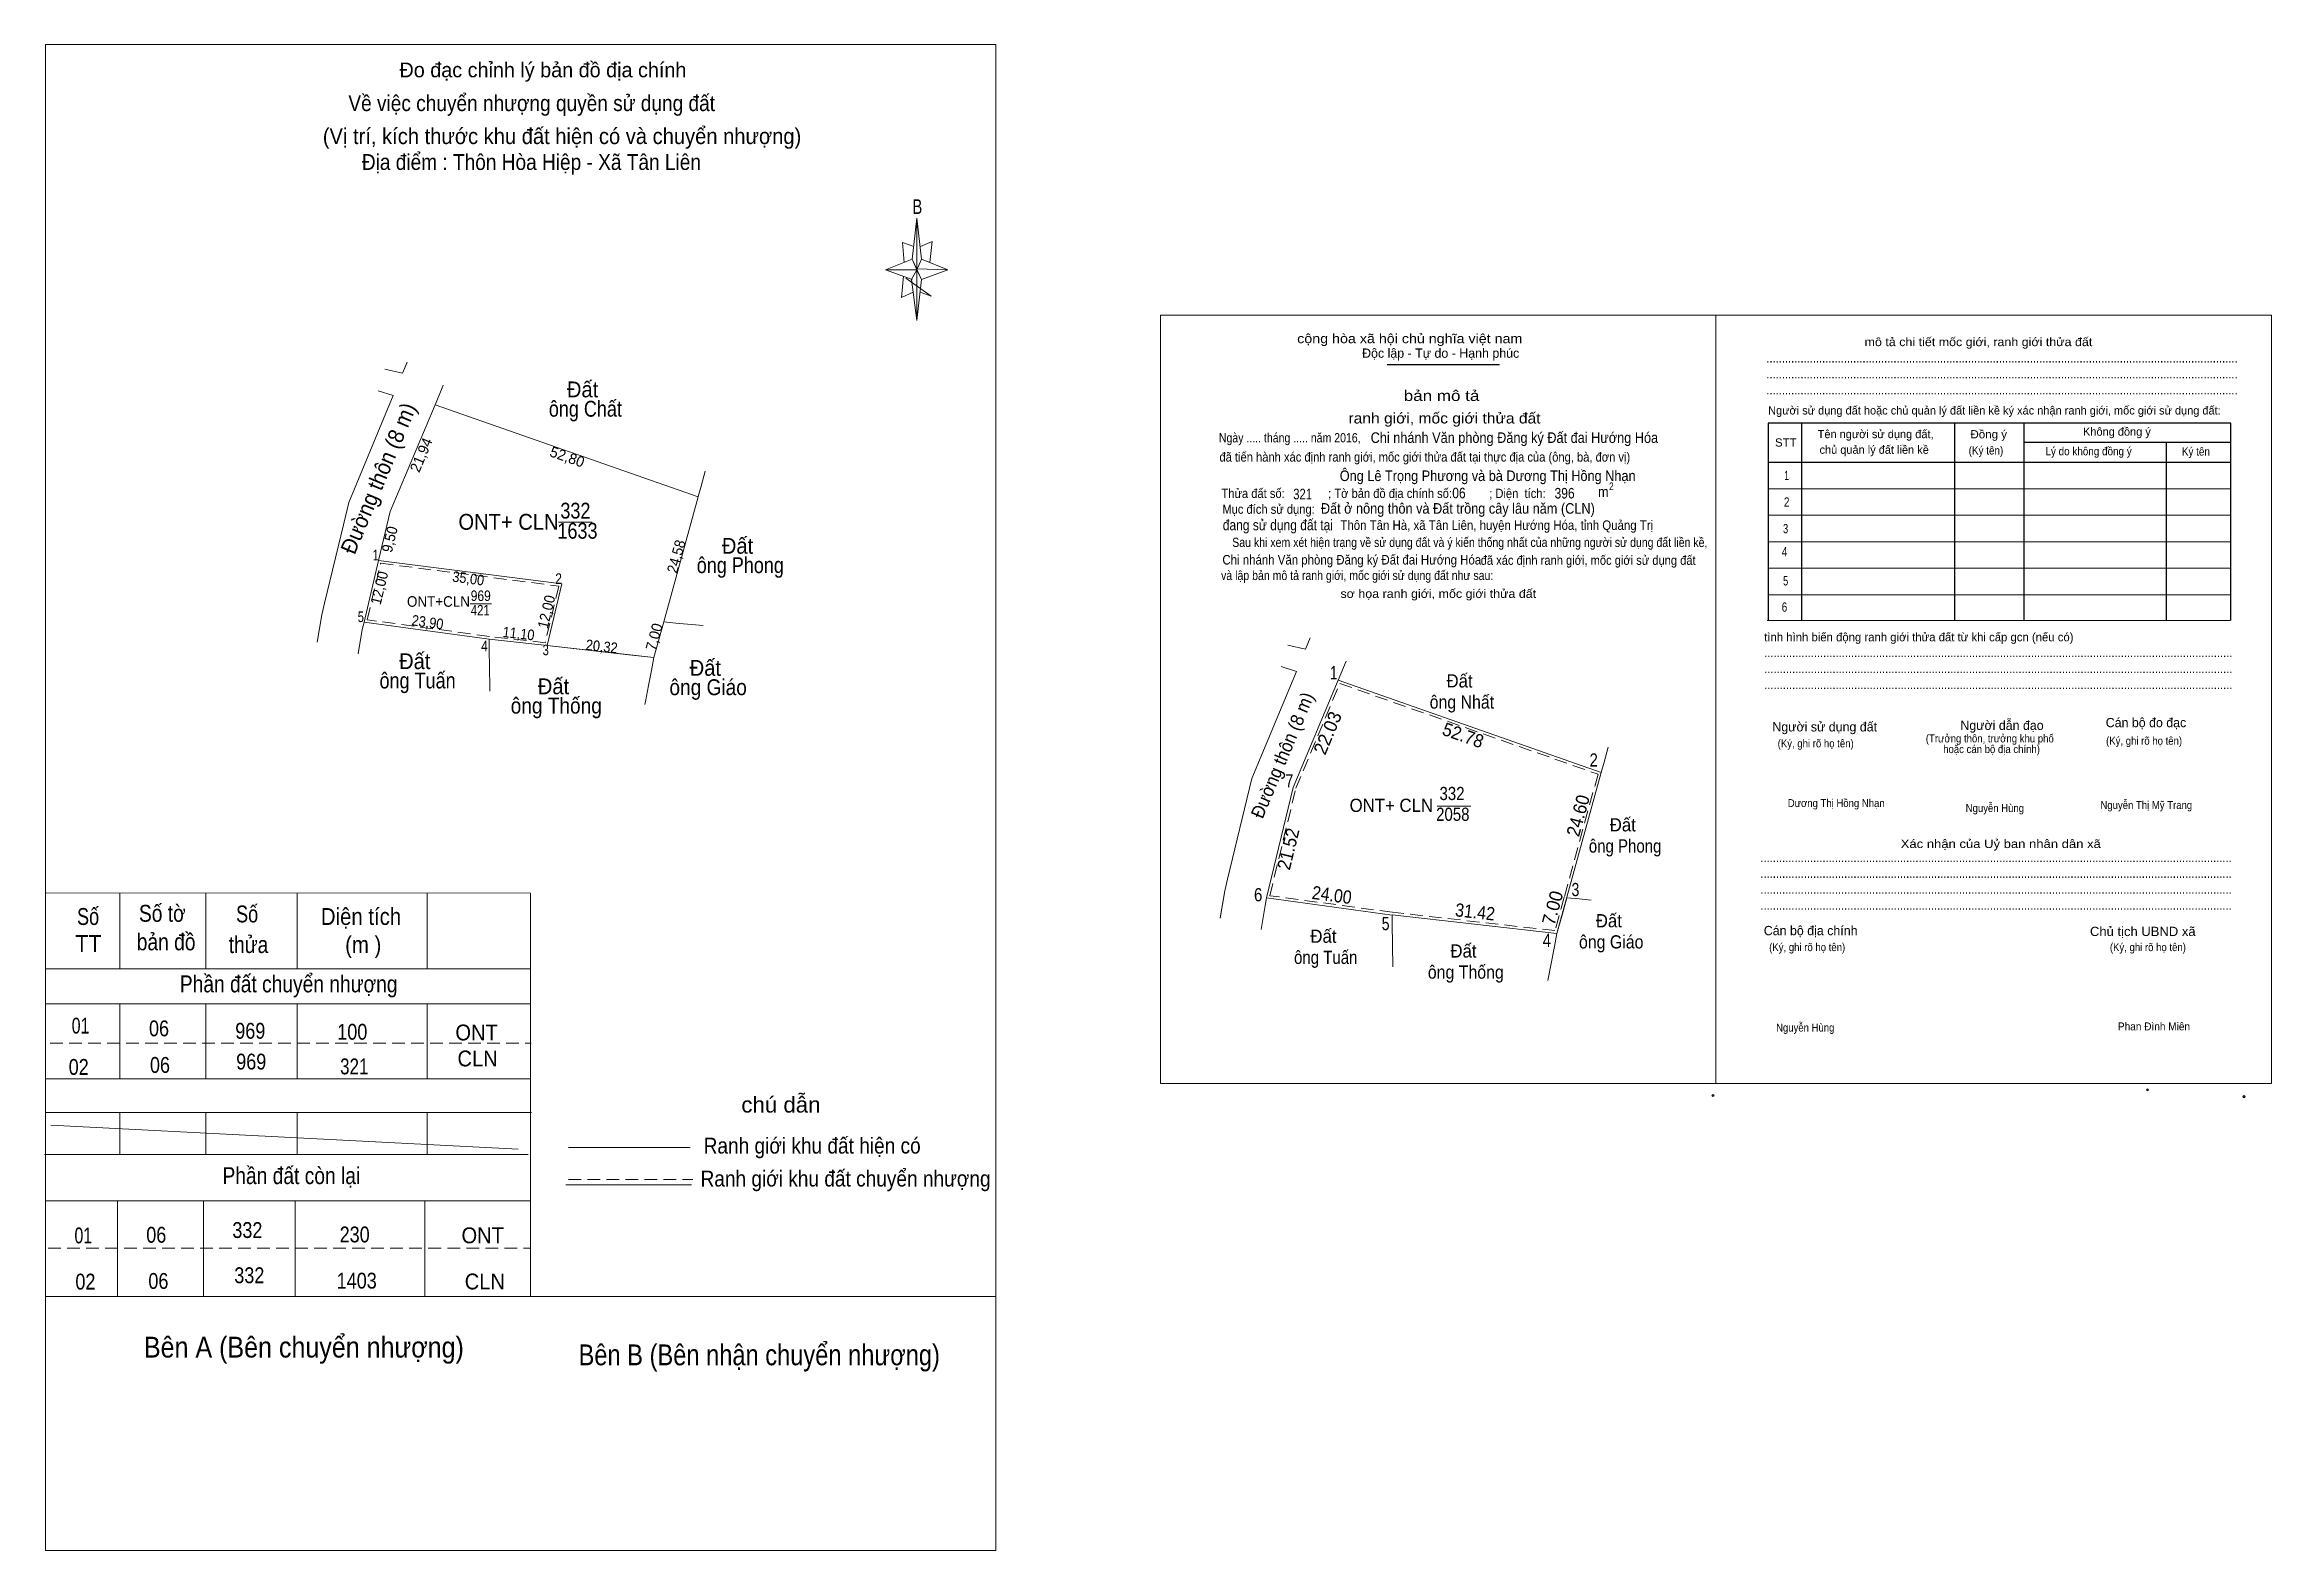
# Model space of a CAD drawing. Header units: metres. Extents: x 548567 to 549894, y 1838258 to 1838573.
# Drawn here: x 548567.2 to 548988.9, y 1838287.5 to 1838572.6 of the extents above; entities that cross this region are included whole.
import ezdxf
from ezdxf.enums import TextEntityAlignment as Align

# ---------------------------------------------------------------- set-up
doc = ezdxf.new("R2010")
doc.units = ezdxf.units.M
doc.header["$LTSCALE"] = 0.8
doc.header["$PDMODE"] = 32
doc.header["$PDSIZE"] = 0.4
doc.linetypes.add('DOTTED', pattern=[1.5, 0.3, -1.2])
doc.linetypes.add('MEDIUM_DASHED', pattern=[4.5, 3, -1.5])
for name, color, linetype, lineweight in [('1', 7, 'DOTTED', 13), ('12', 7, 'Continuous', 13), ('15', 7, 'Continuous', 13), ('17', 7, 'Continuous', 13), ('28', 7, 'Continuous', 13), ('63', 7, 'Continuous', 13), ('7', 7, 'Continuous', 13)]:
    doc.layers.add(name, color=color, linetype=linetype, lineweight=lineweight)
for name, color, linetype in [('20', 7, 'Continuous'), ('25', 7, 'Continuous'), ('6', 7, 'Continuous')]:
    doc.layers.add(name, color=color, linetype=linetype)

msp = doc.modelspace()

# ---------------------------------------------------------------- texts
at = {"layer": '1'}
for s, width, p in [('ONT+CLN', 0.95, (548641.77, 1838466.18)), ('969', 0.85, (548649.78, 1838467.27)), ('421', 0.8, (548649.685, 1838464.53))]:
    msp.add_text(s, height=2, dxfattribs=dict(at, width=width)).set_placement(p, align=Align.CENTER)
at = {"layer": '17'}
msp.add_text('Đo đạc chỉnh lý bản đồ địa chính', height=2.8, dxfattribs=at).set_placement((548661.555, 1838566.42), align=Align.CENTER)
for s, height, width, p in [('Về việc chuyển nhượng quyền sử dụng đất', 3, 0.9, (548659.425, 1838560.02)), ('B', 2.756, 0.75, (548732.47, 1838540.56)), ('Số', 3.2, 0.8, (548575.415, 1838405.94)), ('Số tờ', 3.2, 0.85, (548589.475, 1838406.54)), ('TT', 3.2, 0.95, (548575.475, 1838400.82)), ('bản đồ', 3.2, 0.85, (548590.195, 1838401.14)), ('thửa', 3.2, 0.85, (548605.795, 1838400.62)), ('(m )', 3.2, 0.9, (548627.52, 1838400.62)), ('Phần đất chuyển nhượng', 3.2, 0.85, (548613.405, 1838393.18)), ('01', 3, 0.75, (548573.99, 1838385.38)), ('06', 3, 0.85, (548588.85, 1838384.86)), ('969', 3, 0.85, (548606.135, 1838384.4)), ('100', 3, 0.85, (548625.45, 1838384.22)), ('ONT', 3, 0.95, (548648.995, 1838384.08)), ('02', 3, 0.85, (548573.64, 1838377.56)), ('06', 3, 0.85, (548589.03, 1838377.94)), ('969', 3, 0.85, (548606.315, 1838378.57)), ('321', 3, 0.8, (548625.82, 1838377.66)), ('CLN', 3, 0.95, (548649.18, 1838379.16)), ('chú dẫn', 3, 1.05, (548706.625, 1838370.42)), ('Ranh giới khu đất hiện có ', 3, 0.9, (548713.04, 1838362.66)), ('Phần đất còn lại', 3.2, 0.85, (548613.91, 1838356.88)), ('Ranh giới khu đất chuyển nhượng', 3, 0.9, (548718.86, 1838356.42)), ('332', 3, 0.85, (548605.58, 1838346.68)), ('01', 3, 0.75, (548574.51, 1838345.66)), ('06', 3, 0.85, (548588.33, 1838345.78)), ('230', 3, 0.85, (548625.9, 1838345.84)), ('ONT', 3, 0.95, (548650.155, 1838345.68)), ('332', 3, 0.85, (548605.95, 1838338.12)), ('02', 3, 0.85, (548574.91, 1838336.92)), ('06', 3, 0.85, (548588.73, 1838337.04)), ('1403', 3, 0.85, (548626.29, 1838337.1)), ('CLN', 3, 0.95, (548650.55, 1838336.94)), ('Bên A (Bên chuyển nhượng)', 3.94, 0.9, (548616.285, 1838324.04)), ('Bên B (Bên nhận chuyển nhượng)', 3.94, 0.85, (548702.515, 1838322.58))]:
    msp.add_text(s, height=height, dxfattribs=dict(at, width=width)).set_placement(p, align=Align.CENTER)
for s, height, width, p in [('(Vị trí, kích thước khu đất hiện có và chuyển nhượng)', 3, 0.95, (548619.87, 1838553.78)), ('Dương Thị Hồng Nhạn', 1.5, 0.9, (548897.29, 1838428.26)), ('Nguyễn Thị Mỹ Trang', 1.5, 0.9, (548956.51, 1838427.89)), ('Nguyễn Hùng', 1.5, 0.9, (548930.99, 1838427.32)), ('Nguyễn Hùng', 1.5, 0.9, (548895.08, 1838385.76)), ('Phan Đình Miên', 1.5, 0.95, (548959.81, 1838385.98))]:
    msp.add_text(s, height=height, dxfattribs=dict(at, width=width)).set_placement(p)
at = {"layer": '20', "width": 0.9}
msp.add_text('Địa điểm : Thôn Hòa Hiệp - Xã Tân Liên', height=3, dxfattribs=at).set_placement((548659.37, 1838548.88), align=Align.CENTER)
at = {"layer": '25', "width": 0.9}
for s, height, p in [('Chi nhánh Văn phòng Đăng ký Đất đai Hướng Hóa', 2, (548818.3, 1838497.2)), ('Đất ở nông thôn và Đất trồng cây lâu năm (CLN)', 2, (548808.87, 1838483.8)), ('Chi nhánh Văn phòng Đăng ký Đất đai Hướng Hóa', 1.8, (548790.23, 1838474.18))]:
    msp.add_text(s, height=height, dxfattribs=at).set_placement(p)
at = {"layer": '6', "width": 0.9}
msp.add_text('Ông Lê Trọng Phương và bà Dương Thị Hồng Nhạn', height=2, dxfattribs=at).set_placement((548812.45, 1838489.98))
at = {"layer": '63'}
for s, height, width, p in [('ông Chất', 3, 0.85, (548669.59, 1838502.17)), ('Đất ', 3, 0.95, (548669.59, 1838505.83)), ('332', 3, 0.85, (548667.7, 1838482.88)), ('ONT+ CLN', 3, 0.95, (548655.03, 1838480.76)), ('1633', 3, 0.85, (548668.09, 1838479.07)), ('ông Phong', 3, 0.85, (548698.93, 1838472.56)), ('Đất ', 3, 0.95, (548698.93, 1838476.22)), ('Đất ', 3, 0.95, (548637.81, 1838454.38)), ('Đất ', 3, 0.95, (548692.84, 1838453.11)), ('ông Tuấn', 3, 0.85, (548637.815, 1838450.72)), ('Đất ', 3, 0.95, (548664.08, 1838449.62)), ('ông Giáo', 3, 0.9, (548692.84, 1838449.45)), ('Đất ', 2.5, 0.95, (548835.58, 1838450.9)), ('ông Thống', 3, 0.9, (548664.08, 1838445.96)), ('ông Nhất', 2.5, 0.9, (548835.58, 1838446.9)), ('ONT+ CLN', 2.5, 0.95, (548822.215, 1838427.34)), ('332', 2.5, 0.85, (548833.71, 1838429.58)), ('2058', 2.5, 0.85, (548833.86, 1838425.65)), ('Đất ', 2.5, 0.95, (548866.49, 1838423.65)), ('ông Phong', 2.5, 0.85, (548866.49, 1838419.65)), ('Số', 3.2, 0.8, (548605.535, 1838406.42)), ('Diện tích', 3.2, 0.9, (548627.1, 1838405.94)), ('Đất ', 2.5, 0.95, (548863.85, 1838405.49)), ('Đất ', 2.5, 0.95, (548809.8, 1838402.56)), ('ông Giáo', 2.5, 0.9, (548863.855, 1838401.49)), ('ông Tuấn', 2.5, 0.85, (548809.795, 1838398.56)), ('Đất ', 2.5, 0.95, (548836.32, 1838399.77)), ('ông Thống', 2.5, 0.9, (548836.32, 1838395.77))]:
    msp.add_text(s, height=height, dxfattribs=dict(at, width=width)).set_placement(p, align=Align.CENTER)
for s, height, rotation, width, p in [('Đường thôn (8 m)', 3, 67.252, 0.95, (548631.7746, 1838489.93)), ('9,50', 2, 76.608, 0.95, (548633.507, 1838478.7234)), ('24,58', 2, 74.596, 0.95, (548687.7661, 1838475.4344)), ('12,00', 2, 76.658, 0.95, (548631.5455, 1838469.5192)), ('35,00', 2, 352.678, 0.9, (548647.2976, 1838470.5735)), ('12,00', 2, 76.658, 0.95, (548663.1855, 1838464.9992)), ('23,90', 2, 352.233, 0.9, (548639.5749, 1838462.2688)), ('11,10', 2, 353.637, 0.9, (548656.8392, 1838460.1255)), ('20,32', 2, 353.613, 0.9, (548672.5838, 1838457.6849)), ('Đường thôn (8 m)', 2.5, 67.252, 0.95, (548802.7398, 1838437.5967)), ('52.78', 2.5, 340.648, 0.95, (548835.4058, 1838440.6769)), ('24.60', 2.5, 74.608, 0.95, (548858.7953, 1838426.3132)), ('21.52', 2.5, 76.371, 0.95, (548803.9151, 1838420.0454)), ('24.00', 2.5, 352.265, 0.9, (548810.7918, 1838410.389)), ('31.42', 2.5, 353.603, 0.9, (548837.9507, 1838407.1806))]:
    msp.add_text(s, height=height, rotation=rotation, dxfattribs=dict(at, width=width)).set_placement(p, align=Align.CENTER)
for s, height, rotation, p in [('21,94', 2, 67.258, (548639.4141, 1838494.5334)), ('52,80', 2, 340.735, (548665.8301, 1838493.6169)), ('7,00', 2, 74.594, (548683.5708, 1838460.2143)), ('22.03', 2.5, 67.252, (548811.3014, 1838441.8217)), ('7.00', 2.5, 74.594, (548853.9599, 1838408.8379))]:
    msp.add_text(s, height=height, rotation=rotation, dxfattribs=at).set_placement(p, align=Align.CENTER)
for s, height, width, p in [(' 1', 2, 0.75, (548630.44, 1838474.97)), (' 2', 2, 0.85, (548665.15, 1838470.51)), (' 5', 2, 0.8, (548627.67, 1838463.29)), (' 4', 2, 0.85, (548651.12, 1838457.76)), (' 3', 2, 0.8, (548662.68, 1838456.99)), (' 1', 2.5, 0.75, (548812.01, 1838452.45)), (' 2', 2.5, 0.85, (548861.33, 1838435.92)), (' 7', 2.5, 0.8, (548803.65, 1838431.97)), (' 6', 2.5, 0.85, (548797.79, 1838410.42)), (' 3', 2.5, 0.8, (548857.83, 1838411.4)), (' 5', 2.5, 0.8, (548821.88, 1838404.96)), (' 4', 2.5, 0.85, (548852.46, 1838401.77))]:
    msp.add_text(s, height=height, dxfattribs=dict(at, width=width)).set_placement(p, align=Align.RIGHT)
at = {"layer": '7'}
for s, height, width, p in [('cộng hòa xã hội chủ nghĩa việt nam', 1.756, 1.15, (548804.39, 1838516.08)), ('........................................................................................................................................................', 1.756, 0.9, (548893.23, 1838512.42)), ('........................................................................................................................................................', 1.756, 0.9, (548893.23, 1838509.4)), ('........................................................................................................................................................', 1.756, 0.9, (548893.23, 1838506.4)), ('Ngày ..... tháng ..... năm 2016, ', 1.755, 0.85, (548789.56, 1838497.3)), ('STT', 1.555, 1.05, (548894.87, 1838496.5)), ('Đồng ý', 1.555, 1.05, (548931.89, 1838498.06)), (' đã tiến hành xác định ranh giới, mốc giới thửa đất tại thực địa của (ông, bà, đơn vị)', 1.755, 0.9, (548789.08, 1838493.66)), ('(Ký tên)', 1.555, 0.9, (548931.55, 1838495)), ('Lý do không đồng ý', 1.555, 0.9, (548946.09, 1838494.86)), ('Ký tên', 1.555, 0.9, (548971.93, 1838494.8)), ('Thửa đất số:              ; Tờ bản đồ địa chính số:            ; Diện  tích:', 1.755, 0.9, (548790.05, 1838486.77)), ('321', 2, 0.8, (548803.63, 1838486.52)), ('06', 2, 0.85, (548833.76, 1838486.72)), ('396', 2, 0.85, (548853.13, 1838486.68)), ('m', 2, 0.9, (548861.35, 1838486.94)), ('2', 1.458, 0.8, (548863.44, 1838488.26)), ('Mục đích sử dụng:', 1.755, 0.9, (548790.22, 1838483.78)), ('đang sử dụng đất tại', 2, 0.85, (548790.3, 1838480.66)), ('Thôn Tân Hà, xã Tân Liên, huyện Hướng Hóa, tỉnh Quảng Trị', 1.8, 0.9, (548812.57, 1838480.73)), ('Sau khi xem xét hiện trạng về sử dụng đất và ý kiến thống nhất của những người sử dụng đất liền kề,', 1.756, 0.85, (548792.09, 1838477.5)), ('đã xác định ranh giới, mốc giới sử dụng đất', 1.75, 0.9, (548839.14, 1838474.12)), (' và lập bản mô tả ranh giới, mốc giới sử dụng đất như sau:', 1.756, 0.85, (548789.42, 1838471.24)), ('.......................................................................................................................................................', 1.756, 0.9, (548892.83, 1838456.64)), ('.......................................................................................................................................................', 1.756, 0.9, (548892.83, 1838453.62)), ('.......................................................................................................................................................', 1.756, 0.9, (548892.83, 1838450.62)), ('(Ký, ghi rõ họ tên)', 1.505, 0.9, (548895.38, 1838439.56)), ('(Ký, ghi rõ họ tên)', 1.505, 0.9, (548957.57, 1838440.06)), ('........................................................................................................................................................', 1.756, 0.9, (548892.11, 1838417.86)), ('........................................................................................................................................................', 1.756, 0.9, (548892.11, 1838414.86)), ('........................................................................................................................................................', 1.756, 0.9, (548892.11, 1838411.86)), ('........................................................................................................................................................', 1.756, 0.9, (548892.11, 1838408.84)), ('Chủ tịch UBND xã', 1.756, 1.05, (548954.52, 1838403.84)), ('(Ký, ghi rõ họ tên)', 1.505, 0.9, (548893.77, 1838400.98)), ('(Ký, ghi rõ họ tên)', 1.505, 0.9, (548958.29, 1838400.98))]:
    msp.add_text(s, height=height, dxfattribs=dict(at, width=width)).set_placement(p)
for s, height, p in [('Độc lập - Tự do - Hạnh phúc', 1.756, (548816.68, 1838513.32)), ('Người sử dụng đất hoặc chủ quản lý đất liền kề ký xác nhận ranh giới, mốc giới sử dụng đất:', 1.555, (548893.57, 1838502.58)), ('Tên người sử dụng đất,', 1.555, (548902.95, 1838498.1)), ('chủ quản lý đất liền kề', 1.555, (548903.31, 1838495.14)), ('Không đồng ý', 1.555, (548953.21, 1838498.56)), ('tình hình biến động ranh giới thửa đất từ khi cấp gcn (nếu có)', 1.605, (548892.83, 1838459.64)), ('Người sử dụng đất', 1.756, (548894.37, 1838442.58)), ('Người dẫn đạo', 1.755, (548929.98, 1838442.86)), ('Cán bộ đo đạc', 1.752, (548957.51, 1838443.38)), ('Cán bộ địa chính', 1.756, (548892.75, 1838404))]:
    msp.add_text(s, height=height, dxfattribs=at).set_placement(p)
for s, height, width, p in [('mô tả chi tiết mốc giới, ranh giới thửa đất', 1.605, 1.1, (548933.4, 1838515.52)), ('bản mô tả', 2.007, 1.2, (548831.73, 1838505.14)), ('ranh giới, mốc giới thửa đất', 2.007, 1.1, (548832.29, 1838500.88)), ('1', 1.756, 0.7, (548897.075, 1838490.16)), ('2', 1.756, 0.8, (548897.085, 1838485.14)), ('3', 1.756, 0.75, (548896.885, 1838480.1)), ('4', 1.756, 0.8, (548896.69, 1838475.72)), ('5', 1.756, 0.75, (548896.895, 1838470.22)), ('sơ họa ranh giới, mốc giới thửa đất', 1.605, 1.1, (548831.115, 1838467.86)), ('6', 1.756, 0.8, (548896.665, 1838465.24)), ('(Trưởng thôn, trưởng khu phố', 1.505, 0.9, (548935.55, 1838440.5)), ('hoặc cán bộ địa chính)', 1.505, 0.9, (548935.885, 1838438.48)), ('Xác nhận của Uỷ ban nhân dân xã', 1.606, 1.15, (548937.63, 1838420.5))]:
    msp.add_text(s, height=height, dxfattribs=dict(at, width=width)).set_placement(p, align=Align.CENTER)

# ---------------------------------------------------------------- linework, layer by layer
at = {"layer": '1', "linetype": 'Continuous'}
msp.add_lwpolyline([(548641.12, 1838504.44), (548690.96, 1838487.02), (548684.43, 1838463.32), (548682.57, 1838456.57), (548662.38, 1838458.83), (548665.15, 1838470.51), (548630.44, 1838474.97), (548632.64, 1838484.21)], close=True, dxfattribs=at)
at = {"layer": '1', "linetype": 'MEDIUM_DASHED'}
msp.add_lwpolyline([(548630.82, 1838474.42), (548664.54, 1838470.08), (548662, 1838459.38), (548651.41, 1838460.56), (548628.28, 1838463.71)], close=True, dxfattribs=at)
at = {"layer": '12'}
msp.add_line((548567.33, 1838287.52), (548747.33, 1838287.52), dxfattribs=at)
at = {"layer": '15'}
for p, q in [((548630.44, 1838474.97), (548665.15, 1838470.51)), ((548662.38, 1838458.83), (548665.15, 1838470.51)), ((548647.79, 1838466.73), (548651.8, 1838466.73)), ((548568.36, 1838368.05), (548656.84, 1838363.49))]:
    msp.add_line(p, q, dxfattribs=at)
at = {"layer": '17'}
for p, q in [((548567.33, 1838287.52), (548567.33, 1838572.62)), ((548731.45, 1838531.96), (548732.37, 1838539.76)), ((548731.77, 1838534.36), (548729.65, 1838535.16)), ((548733.25, 1838531.96), (548738.25, 1838529.96)), ((548731.45, 1838528.16), (548726.45, 1838529.96)), ((548730.29, 1838528.4), (548735.05, 1838524.96)), ((548733.25, 1838528.16), (548732.37, 1838520.36)), ((548729.45, 1838524.76), (548731.65, 1838525.76)), ((548735.05, 1838524.96), (548732.97, 1838525.76)), ((548659.21, 1838411.94), (548567.49, 1838412)), ((548581.41, 1838411.94), (548581.41, 1838397.66)), ((548597.69, 1838411.94), (548597.69, 1838397.66)), ((548615.01, 1838411.94), (548615.01, 1838397.66)), ((548639.61, 1838411.94), (548639.61, 1838397.66)), ((548659.21, 1838411.94), (548659.21, 1838335.62)), ((548567.33, 1838397.66), (548659.21, 1838397.66)), ((548567.33, 1838390.98), (548659.21, 1838390.98)), ((548581.41, 1838390.98), (548581.41, 1838376.82)), ((548597.69, 1838390.98), (548597.69, 1838376.82)), ((548615.01, 1838390.98), (548615.01, 1838376.82)), ((548639.61, 1838390.98), (548639.61, 1838376.82)), ((548567.49, 1838376.82), (548659.09, 1838376.82)), ((548567.33, 1838370.46), (548659.41, 1838370.46)), ((548581.41, 1838370.46), (548581.41, 1838362.48)), ((548597.69, 1838370.46), (548597.69, 1838362.48)), ((548615.01, 1838370.46), (548615.01, 1838362.48)), ((548639.61, 1838370.46), (548639.61, 1838362.48)), ((548567.17, 1838362.48), (548658.77, 1838362.48)), ((548666.41, 1838363.82), (548689.41, 1838363.82)), ((548567.33, 1838353.72), (548659.21, 1838353.72)), ((548581.01, 1838353.72), (548581.01, 1838335.62)), ((548597.29, 1838353.72), (548597.29, 1838335.62)), ((548614.61, 1838353.72), (548614.61, 1838335.62)), ((548639.21, 1838353.72), (548639.21, 1838335.62)), ((548665.89, 1838356.74), (548689.69, 1838356.74)), ((548567.33, 1838335.62), (548747.33, 1838335.62))]:
    msp.add_line(p, q, dxfattribs=at)
at = {"layer": '17', "linetype": 'MEDIUM_DASHED'}
for p, q in [((548568.21, 1838383.54), (548659.33, 1838383.54)), ((548666.37, 1838357.74), (548689.97, 1838357.74)), ((548567.85, 1838344.76), (548659.21, 1838344.76))]:
    msp.add_line(p, q, dxfattribs=at)
at = {"layer": '17'}
for points in [[(548567.33, 1838572.62), (548747.33, 1838572.62), (548747.33, 1838287.52)], [(548733.05, 1838534.36), (548735.25, 1838535.36), (548734.85, 1838531.36)], [(548732.37, 1838529.96), (548731.45, 1838531.96), (548726.45, 1838529.96)], [(548732.37, 1838529.96), (548733.25, 1838528.16), (548738.25, 1838529.96)]]:
    msp.add_lwpolyline(points, dxfattribs=at)
for points in [[(548732.37, 1838539.76), (548733.25, 1838531.96), (548732.37, 1838529.96)], [(548732.37, 1838529.96), (548726.45, 1838529.96), (548731.45, 1838531.96), (548733.25, 1838528.16), (548738.25, 1838529.96), (548732.37, 1838530.16)], [(548732.37, 1838529.96), (548732.37, 1838520.36), (548731.37, 1838528.16)]]:
    msp.add_lwpolyline(points, close=True, dxfattribs=at)
at = {"layer": '28'}
msp.add_point((548965.43, 1838374.72), dxfattribs=at)
at = {"layer": '63'}
for p, q in [((548729.65, 1838535.16), (548729.97, 1838531.36)), ((548729.85, 1838528.76), (548729.45, 1838524.76)), ((548631.63, 1838511.15), (548634.98, 1838510.4)), ((548631.63, 1838511.15), (548634.98, 1838510.4)), ((548624.82, 1838485.89), (548633.22, 1838506.17)), ((548624.82, 1838485.89), (548633.22, 1838506.17)), ((548624.82, 1838485.89), (548633.22, 1838506.17)), ((548633.22, 1838506.17), (548630.32, 1838507.09)), ((548633.22, 1838506.17), (548630.32, 1838507.09)), ((548633.22, 1838506.17), (548630.32, 1838507.09)), ((548641.12, 1838504.44), (548642.46, 1838507.65)), ((548642.46, 1838507.65), (548642.66, 1838508.12)), ((548632.64, 1838484.21), (548641.12, 1838504.44)), ((548641.12, 1838504.44), (548690.96, 1838487.02)), ((548623.8, 1838481.69), (548624.82, 1838485.89)), ((548630.44, 1838474.97), (548632.64, 1838484.21)), ((548684.43, 1838463.32), (548690.96, 1838487.02)), ((548620.21, 1838466.88), (548623.8, 1838481.69)), ((548664.5, 1838482.21), (548670.89, 1838482.21)), ((548627.67, 1838463.29), (548630.44, 1838474.97)), ((548627.67, 1838463.29), (548651.35, 1838460.06)), ((548684.43, 1838463.32), (548682.57, 1838456.57)), ((548684.43, 1838463.32), (548686.75, 1838463.1)), ((548686.75, 1838463.1), (548691.9, 1838462.61)), ((548662.38, 1838458.83), (548651.35, 1838460.07)), ((548651.35, 1838460.06), (548651.38, 1838458.46)), ((548802.64, 1838458.91), (548805.99, 1838458.16)), ((548802.64, 1838458.91), (548805.99, 1838458.16)), ((548651.38, 1838458.46), (548651.45, 1838454.17)), ((548682.1, 1838454.13), (548682.57, 1838456.57)), ((548682.1, 1838454.13), (548682.57, 1838456.57)), ((548682.1, 1838454.13), (548682.57, 1838456.57)), ((548682.1, 1838454.13), (548682.57, 1838456.57)), ((548682.1, 1838454.13), (548682.57, 1838456.57)), ((548682.1, 1838454.13), (548682.57, 1838456.57)), ((548682.1, 1838454.13), (548682.57, 1838456.57)), ((548682.1, 1838454.13), (548682.57, 1838456.57)), ((548682.1, 1838454.13), (548682.57, 1838456.57)), ((548682.1, 1838454.13), (548682.57, 1838456.57)), ((548682.1, 1838454.13), (548682.57, 1838456.57)), ((548682.1, 1838454.13), (548682.57, 1838456.57)), ((548804.23, 1838453.93), (548801.33, 1838454.85)), ((548804.23, 1838453.93), (548801.33, 1838454.85)), ((548804.23, 1838453.93), (548801.33, 1838454.85)), ((548812.17, 1838452.29), (548813.67, 1838455.88)), ((548651.45, 1838454.17), (548651.49, 1838451.38)), ((548651.49, 1838451.38), (548651.51, 1838450.22)), ((548681.55, 1838451.25), (548682.1, 1838454.13)), ((548681.55, 1838451.25), (548682.1, 1838454.13)), ((548681.55, 1838451.25), (548682.1, 1838454.13)), ((548681.55, 1838451.25), (548682.1, 1838454.13)), ((548681.55, 1838451.25), (548682.1, 1838454.13)), ((548681.55, 1838451.25), (548682.1, 1838454.13)), ((548681.55, 1838451.25), (548682.1, 1838454.13)), ((548681.55, 1838451.25), (548682.1, 1838454.13)), ((548681.55, 1838451.25), (548682.1, 1838454.13)), ((548681.55, 1838451.25), (548682.1, 1838454.13)), ((548681.55, 1838451.25), (548682.1, 1838454.13)), ((548681.55, 1838451.25), (548682.1, 1838454.13)), ((548795.83, 1838433.65), (548804.23, 1838453.93)), ((548795.83, 1838433.65), (548804.23, 1838453.93)), ((548795.83, 1838433.65), (548804.23, 1838453.93)), ((548812.17, 1838452.29), (548861.97, 1838434.8)), ((548853.58, 1838404.33), (548861.97, 1838434.8)), ((548798.58, 1838411.06), (548803.65, 1838431.97)), ((548798.58, 1838411.06), (548803.65, 1838431.97)), ((548830.88, 1838428.41), (548837.27, 1838428.41)), ((548798.58, 1838411.06), (548822.36, 1838407.82)), ((548855.44, 1838411.08), (548857.76, 1838410.86)), ((548857.76, 1838410.86), (548860.09, 1838410.64)), ((548853.58, 1838404.33), (548822.36, 1838407.83)), ((548822.36, 1838407.82), (548822.39, 1838406.22)), ((548822.39, 1838406.22), (548822.52, 1838397.98))]:
    msp.add_line(p, q, dxfattribs=at)
for points in [[(548631.63, 1838511.15), (548634.98, 1838510.4), (548635.86, 1838512.51)], [(548692.28, 1838491.83), (548691.51, 1838489.03), (548690.96, 1838487.04)], [(548620.21, 1838466.88), (548623.8, 1838481.69), (548624.82, 1838485.89)], [(548620.21, 1838466.88), (548623.8, 1838481.69), (548624.82, 1838485.89)], [(548618.8, 1838459.5), (548619.67, 1838464.65), (548620.21, 1838466.88)], [(548618.8, 1838459.49), (548619.67, 1838464.65), (548620.21, 1838466.88)], [(548618.8, 1838459.49), (548619.67, 1838464.65), (548620.21, 1838466.88)], [(548626.54, 1838457.3), (548627.32, 1838461.85), (548627.67, 1838463.29)], [(548682.57, 1838456.57), (548677.74, 1838457.11), (548662.38, 1838458.83)], [(548802.64, 1838458.91), (548805.99, 1838458.16), (548806.87, 1838460.27)], [(548680.87, 1838447.67), (548680.98, 1838448.23), (548681.55, 1838451.25)], [(548680.87, 1838447.67), (548680.98, 1838448.23), (548681.55, 1838451.25)], [(548680.87, 1838447.67), (548680.98, 1838448.23), (548681.55, 1838451.25)], [(548680.87, 1838447.67), (548680.98, 1838448.23), (548681.55, 1838451.25)], [(548680.87, 1838447.67), (548680.98, 1838448.23), (548681.55, 1838451.25)], [(548680.87, 1838447.67), (548680.98, 1838448.23), (548681.55, 1838451.25)], [(548680.87, 1838447.67), (548680.98, 1838448.23), (548681.55, 1838451.25)], [(548680.87, 1838447.67), (548680.98, 1838448.23), (548681.55, 1838451.25)], [(548680.87, 1838447.67), (548680.98, 1838448.23), (548681.55, 1838451.25)], [(548680.87, 1838447.67), (548680.98, 1838448.23), (548681.55, 1838451.25)], [(548680.87, 1838447.67), (548680.98, 1838448.23), (548681.55, 1838451.25)], [(548680.87, 1838447.67), (548680.98, 1838448.23), (548681.55, 1838451.25)], [(548798.58, 1838411.06), (548803.65, 1838431.97), (548812.17, 1838452.29)], [(548863.29, 1838439.59), (548862.52, 1838436.79), (548861.97, 1838434.8)], [(548789.81, 1838407.26), (548790.68, 1838412.41), (548791.22, 1838414.64), (548795.83, 1838433.65)], [(548789.81, 1838407.25), (548790.68, 1838412.41), (548791.22, 1838414.64), (548795.83, 1838433.65)], [(548789.81, 1838407.25), (548790.68, 1838412.41), (548791.22, 1838414.64), (548795.83, 1838433.65)], [(548797.55, 1838405.06), (548798.33, 1838409.61), (548798.58, 1838411.06)], [(548853.58, 1838404.33), (548854.61, 1838408.05), (548855.44, 1838411.08)], [(548851.88, 1838395.43), (548853.11, 1838401.89), (548853.58, 1838404.33)], [(548851.88, 1838395.43), (548853.11, 1838401.89), (548853.58, 1838404.33)], [(548851.88, 1838395.43), (548853.11, 1838401.89), (548853.58, 1838404.33)], [(548851.88, 1838395.43), (548853.11, 1838401.89), (548853.58, 1838404.33)], [(548851.88, 1838395.43), (548853.11, 1838401.89), (548853.58, 1838404.33)], [(548851.88, 1838395.43), (548853.11, 1838401.89), (548853.58, 1838404.33)], [(548851.88, 1838395.43), (548853.11, 1838401.89), (548853.58, 1838404.33)], [(548851.88, 1838395.43), (548853.11, 1838401.89), (548853.58, 1838404.33)], [(548851.88, 1838395.43), (548853.11, 1838401.89), (548853.58, 1838404.33)], [(548851.88, 1838395.43), (548853.11, 1838401.89), (548853.58, 1838404.33)], [(548851.88, 1838395.43), (548853.11, 1838401.89), (548853.58, 1838404.33)], [(548851.88, 1838395.43), (548853.11, 1838401.89), (548853.58, 1838404.33)]]:
    msp.add_lwpolyline(points, dxfattribs=at)
at = {"layer": '63', "linetype": 'MEDIUM_DASHED'}
msp.add_lwpolyline([(548812.45, 1838451.66), (548861.36, 1838434.48), (548854.96, 1838411.21), (548853.21, 1838404.87), (548822.42, 1838408.33), (548799.2, 1838411.48), (548804.13, 1838431.81)], close=True, dxfattribs=at)
at = {"layer": '7', "lineweight": 25}
for p, q in [((548821.45, 1838512.07), (548842.72, 1838512.07)), ((548899.87, 1838500.97), (548899.87, 1838463.61)), ((548928.89, 1838500.82), (548928.89, 1838463.61)), ((548941.98, 1838500.82), (548941.98, 1838463.61)), ((548941.98, 1838497.36), (548981.21, 1838497.36)), ((548968.92, 1838497.36), (548968.92, 1838463.61)), ((548893.57, 1838493.55), (548981.21, 1838493.55))]:
    msp.add_line(p, q, dxfattribs=at)
at = {"layer": '7'}
for p, q in [((548893.57, 1838488.53), (548981.21, 1838488.53)), ((548893.57, 1838483.51), (548981.21, 1838483.51)), ((548893.57, 1838478.5), (548981.21, 1838478.5)), ((548893.57, 1838473.48), (548981.21, 1838473.48)), ((548893.57, 1838468.46), (548981.21, 1838468.46)), ((548893.42, 1838463.61), (548981.06, 1838463.61))]:
    msp.add_line(p, q, dxfattribs=at)
for points in [[(548778.51, 1838521.39), (548883.7, 1838521.39), (548883.7, 1838375.9), (548778.51, 1838375.9)], [(548883.7, 1838521.39), (548988.89, 1838521.39), (548988.89, 1838375.9), (548883.7, 1838375.9)], [(548883.7, 1838521.39), (548988.89, 1838521.39), (548988.89, 1838375.9), (548883.7, 1838375.9)]]:
    msp.add_lwpolyline(points, close=True, dxfattribs=at)
at = {"layer": '7', "lineweight": 25}
msp.add_lwpolyline([(548981.21, 1838463.61), (548981.21, 1838500.97), (548893.57, 1838500.97), (548893.57, 1838463.61)], dxfattribs=at)
at = {"layer": '7'}
for p in [(548883.13, 1838373.65), (548983.69, 1838373.44)]:
    msp.add_point(p, dxfattribs=at)

msp.set_redraw_order([(e.dxf.handle, doc.entitydb.next_handle()) for e in msp.query("TEXT MTEXT ATTDEF DIMENSION ARC_DIMENSION")])  # texts and dimensions are drawn at this point

doc.saveas('drawing.dxf')
